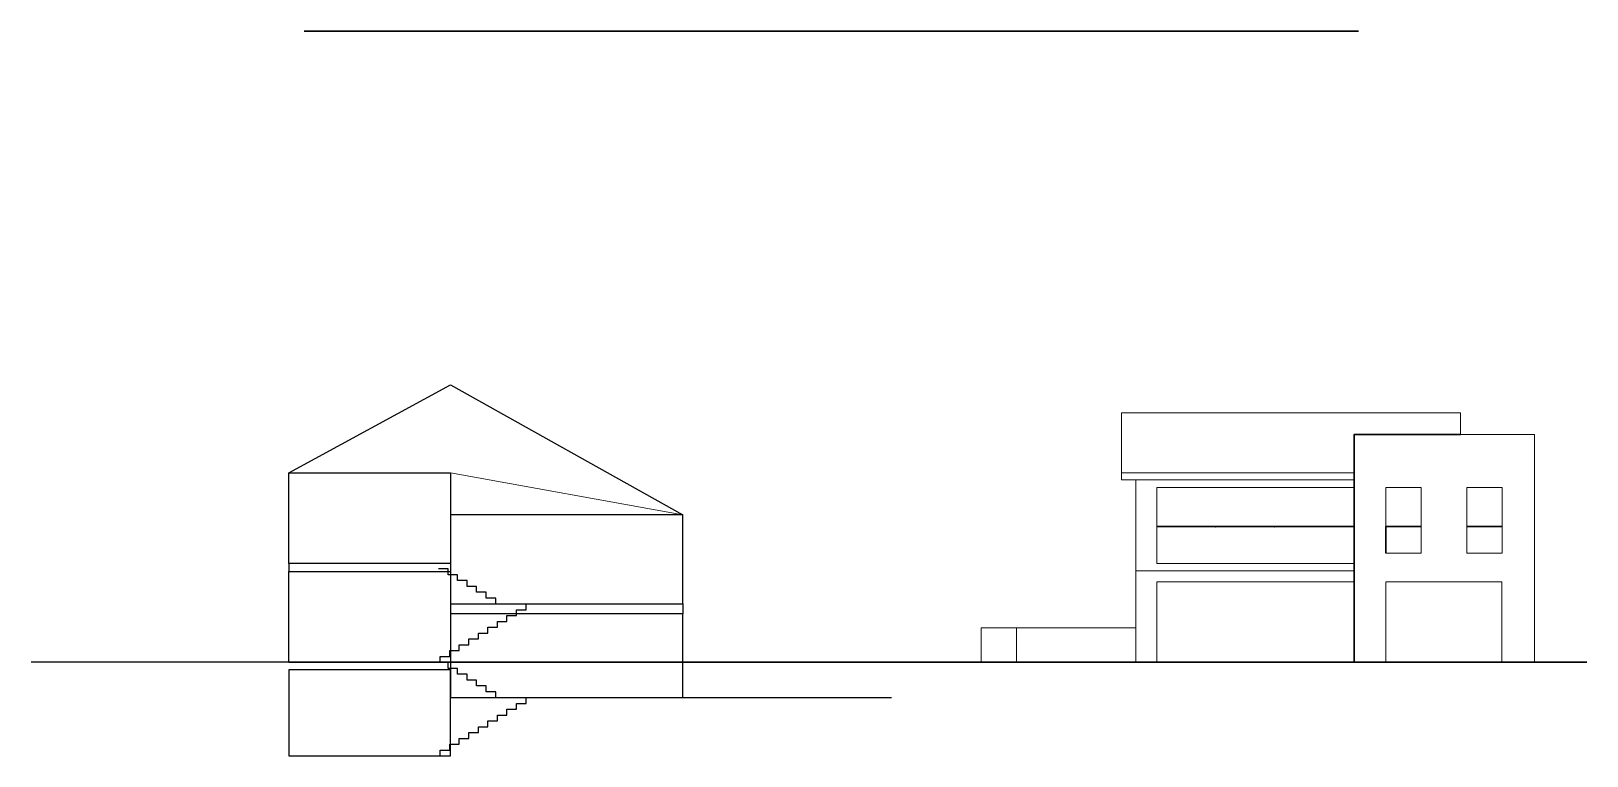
# Model space of a CAD drawing. Header units: millimetres. Extents: x -627 to 20370, y 1538 to 15679.
# Drawn here: x 7769 to 12176, y 13628 to 15679 of the extents above; entities that cross this region are included whole.
import ezdxf

# ---------------------------------------------------------------- set-up
doc = ezdxf.new("R2010")
doc.units = ezdxf.units.MM
doc.layers.add('blue', color=160, linetype='Continuous', lineweight=5)
doc.layers.add('new', color=3, linetype='Continuous', lineweight=30)

msp = doc.modelspace()

# ---------------------------------------------------------------- linework, layer by layer
for points in [[(8498.6, 14429.5), (8956.6, 14678.4), (9614.6, 14310.5)], [(8956.6, 14172.5), (8498.6, 14172.5), (8498.6, 14429.5), (8956.6, 14429.5), (8956.6, 14172.5)], [(8956.6, 14058.5), (9614.6, 14058.5), (9614.6, 14310.5), (8956.6, 14310.5), (8956.6, 14058.5)], [(8498.6, 14172.5), (8498.6, 14150.5)], [(8956.6, 13893.5), (8498.6, 13893.5), (8498.6, 14150.5), (8956.6, 14150.5), (8956.6, 13893.5)], [(8949.6, 14141), (8949.6, 14157.5), (8922.6, 14157.5)], [(8976.6, 14124.5), (8976.6, 14141), (8949.6, 14141)], [(9003.6, 14108), (9003.6, 14124.5), (8976.6, 14124.5)], [(9030.6, 14091.5), (9030.6, 14108), (9003.6, 14108)], [(9057.6, 14075), (9057.6, 14091.5), (9030.6, 14091.5)], [(9084.6, 14058.5), (9084.6, 14075), (9057.6, 14075)], [(9170.6, 14042), (9170.6, 14058.5), (9197.6, 14058.5)], [(9614.6, 14058.5), (9614.6, 14030.5)], [(8956.6, 13793.5), (9614.6, 13793.5), (9614.6, 14030.5), (8956.6, 14030.5), (8956.6, 13793.5)], [(9116.6, 14009), (9116.6, 14025.5), (9143.6, 14025.5)], [(9143.6, 14025.5), (9143.6, 14042), (9170.6, 14042)], [(9035.6, 13959.5), (9035.6, 13976), (9062.6, 13976)], [(9062.6, 13976), (9062.6, 13992.5), (9089.6, 13992.5)], [(9089.6, 13992.5), (9089.6, 14009), (9116.6, 14009)], [(8954.6, 13910), (8954.6, 13926.5), (8981.6, 13926.5)], [(8981.6, 13926.5), (8981.6, 13943), (9008.6, 13943)], [(9008.6, 13943), (9008.6, 13959.5), (9035.6, 13959.5)], [(8498.6, 13893.5), (7768.7, 13893.5)], [(8949.6, 13876), (8949.6, 13892.5), (8922.6, 13892.5)], [(8927.6, 13893.5), (8927.6, 13910), (8954.6, 13910)], [(8498.6, 13628.5), (8956.6, 13628.5), (8956.6, 13871.5), (8498.6, 13871.5), (8498.6, 13628.5)], [(8976.6, 13859.5), (8976.6, 13876), (8949.6, 13876)], [(9003.6, 13843), (9003.6, 13859.5), (8976.6, 13859.5)], [(9030.6, 13826.5), (9030.6, 13843), (9003.6, 13843)], [(9057.6, 13810), (9057.6, 13826.5), (9030.6, 13826.5)], [(9084.6, 13793.5), (9084.6, 13810), (9057.6, 13810)], [(9170.6, 13777), (9170.6, 13793.5), (9197.6, 13793.5)], [(9614.6, 13793.5), (10205.9, 13793.5)], [(9116.6, 13744), (9116.6, 13760.5), (9143.6, 13760.5)], [(9143.6, 13760.5), (9143.6, 13777), (9170.6, 13777)], [(9035.6, 13694.5), (9035.6, 13711), (9062.6, 13711)], [(9062.6, 13711), (9062.6, 13727.5), (9089.6, 13727.5)], [(9089.6, 13727.5), (9089.6, 13744), (9116.6, 13744)], [(8954.6, 13645), (8954.6, 13661.5), (8981.6, 13661.5)], [(8981.6, 13661.5), (8981.6, 13678), (9008.6, 13678)], [(9008.6, 13678), (9008.6, 13694.5), (9035.6, 13694.5)], [(8927.6, 13628.5), (8927.6, 13645), (8954.6, 13645)]]:
    msp.add_lwpolyline(points)
at = {"layer": 'blue'}
for points in [[(10897.6, 14409.5), (10857.6, 14409.5), (10857.6, 14599.3), (10897.6, 14599.3)], [(11777.3, 14599.3), (10897.6, 14599.3)], [(11777.3, 14599.3), (11817.3, 14599.3)], [(11817.3, 14537.5), (11817.3, 14599.3)], [(12027.3, 14537.5), (11817.3, 14537.5)], [(12027.3, 14537.5), (12027.3, 13893.5)], [(12027.3, 14277.5), (12027.3, 14537.5)], [(9614.6, 14310.5), (8956.6, 14429.5)], [(10897.6, 14429.5), (10857.6, 14429.5)], [(11516.3, 14429.5), (10897.6, 14429.5)], [(10897.6, 14409.5), (10897.6, 13893.5)], [(11516.3, 14409.5), (10897.6, 14409.5)], [(10957.6, 14387.5), (11516.3, 14387.5)], [(10957.6, 14172.5), (10957.6, 14387.5)], [(11516.3, 14387.5), (11516.3, 14172.5)], [(11516.3, 14172.5), (11516.3, 14387.5)], [(11605.8, 14387.5), (11706.3, 14387.5)], [(11605.8, 14202.5), (11605.8, 14387.5)], [(11706.3, 14202.5), (11706.3, 14387.5)], [(11706.3, 14202.5), (11706.3, 14387.5)], [(11835.3, 14202.5), (11835.3, 14387.5)], [(11835.3, 14387.5), (11935.7, 14387.5)], [(11935.7, 14202.5), (11935.7, 14387.5)], [(11605.8, 14202.5), (11706.3, 14202.5)], [(11835.3, 14202.5), (11935.7, 14202.5)], [(11516.3, 13893.5), (11516.3, 14152.5), (10897.6, 14152.5)], [(10957.6, 14172.5), (11516.3, 14172.5)], [(11516.3, 14120.5), (10957.6, 14120.5)], [(10957.6, 13893.5), (10957.6, 14120.5)], [(11516.3, 13893.5), (11516.3, 14120.5)], [(11934.3, 14120.5), (11777.3, 14120.5)], [(10897.6, 13990.5), (10459.5, 13990.5), (10459.5, 13893.5)], [(10559.7, 13990.5), (10559.7, 13893.5)]]:
    msp.add_lwpolyline(points, dxfattribs=at)
msp.add_lwpolyline([(11934.3, 13893.5), (11605.8, 13893.5), (11605.8, 14120.5), (11934.3, 14120.5)], close=True, dxfattribs=at)
at = {"layer": 'new'}
for points in [[(8542.1, 15679.4), (11528.2, 15679.4)], [(11817.3, 14537.5), (11516.3, 14537.5), (11516.3, 14409.5)], [(11516.3, 13893.5), (11516.3, 14409.5)], [(10957.6, 14277.5), (11516.3, 14277.5)], [(11605.8, 14202.5), (11605.8, 14277.5), (11706.3, 14277.5)], [(11835.3, 14277.5), (11935.7, 14277.5)], [(8498.6, 13893.5), (12175.5, 13893.5)]]:
    msp.add_lwpolyline(points, dxfattribs=at)
for p in [(11123.8, 14277.5), (11290, 14277.5)]:
    msp.add_point(p, dxfattribs=at)

doc.saveas('drawing.dxf')
